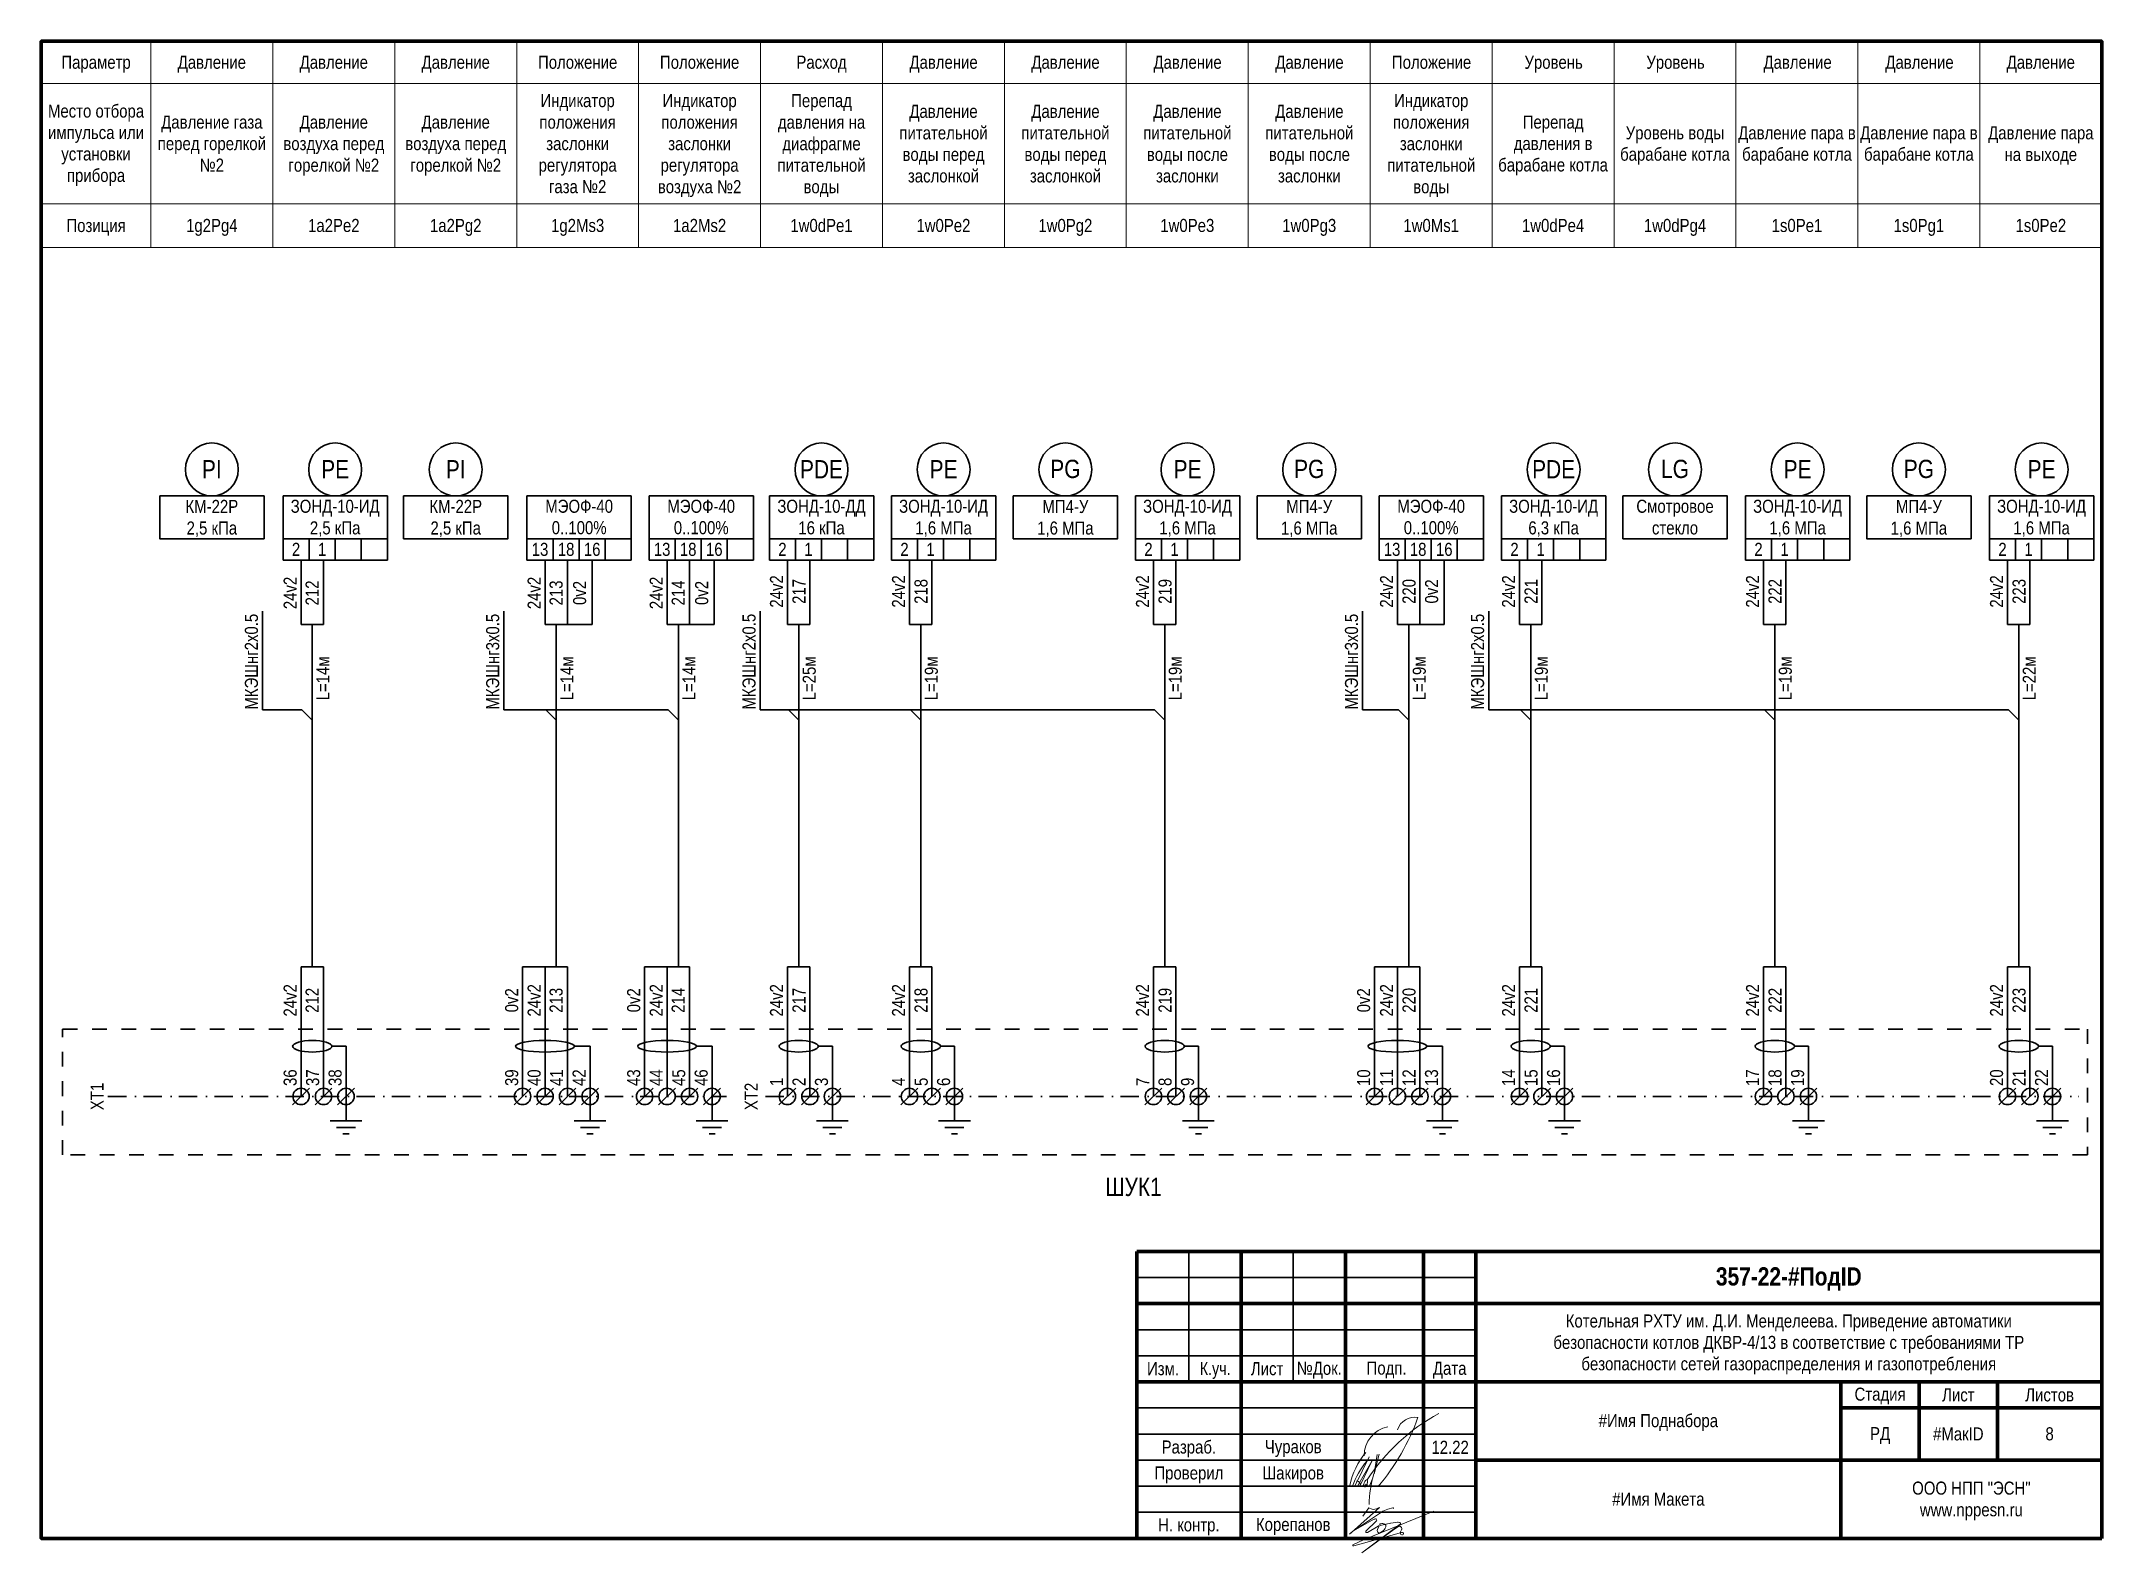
# Model space of a CAD drawing. Header units: millimetres. Extents: x -6000 to 26000, y -6000 to 26000.
# Drawn here: x 20 to 415, y -1892.8 to -1603 of the extents above; entities that cross this region are included whole.
import ezdxf

# ---------------------------------------------------------------- set-up
doc = ezdxf.new("R2010")
doc.units = ezdxf.units.MM
doc.header["$MEASUREMENT"] = 0
doc.linetypes.add('Штриховая', pattern=[5.644444, 2.822222, -2.822222])
doc.linetypes.add('Штрихпунктирная', pattern=[6.702778, 3.527778, -1.763889, 0, -1.411111])
for name, color, linetype, lineweight in [('0_Ном._пера__1', 7, 'Continuous', 15), ('0_Ном._пера__21', 7, 'Continuous', 30), ('0_Ном._пера__246', 7, 'Continuous', 100), ('2D - Общий_Ном._пера__1', 7, 'Continuous', 15), ('2D - Общий_Ном._пера__21', 7, 'Continuous', 30), ('Аннотация - Текст_Ном._пера__1', 7, 'Continuous', 15), ('Аннотация - Текст_Ном._пера__21', 7, 'Continuous', 30)]:
    doc.layers.add(name, color=color, linetype=linetype, lineweight=lineweight)
doc.layers.add('0_Ном._пера__9', color=7, linetype='Continuous', lineweight=15, true_color=0x3dad99)
doc.styles.add('СГЕНЕРИР_СТИЛЬ_1', font='')
doc.styles.add('СГЕНЕРИР_СТИЛЬ_4', font='')
doc.styles.get('СГЕНЕРИР_СТИЛЬ_1').set_extended_font_data('Arial Narrow')
doc.styles.get('СГЕНЕРИР_СТИЛЬ_4').set_extended_font_data('Arial Narrow', bold=True)

msp = doc.modelspace()

# ---------------------------------------------------------------- texts
at = {"layer": '0_Ном._пера__1', "color": 7, "linetype": 'Continuous', "lineweight": 15, "attachment_point": 5}
for s, insert, char_height, style in [('\\A1;{\\pqc;\\fArial Narrow|b1|i0|c204|p34;357-22\\fArial Narrow|b1|i0|c204|p34;-\\fArial Narrow|b1|i0|c204|p34;#ПодID}', (355, -1840.29), 3.5, 'СГЕНЕРИР_СТИЛЬ_4'), ('\\A1;{\\pqc;\\fArial Narrow|b0|i0|c204|p34;Изм.}', (235.04, -1857.49), 2.5, 'СГЕНЕРИР_СТИЛЬ_1'), ('\\A1;{\\W0.950000x;\\pqc;\\fArial Narrow|b0|i0|c204|p34;К.уч.}', (245.04, -1857.83), 2.5, 'СГЕНЕРИР_СТИЛЬ_1'), ('\\A1;{\\pqc;\\fArial Narrow|b0|i0|c204|p34;Лист}', (255, -1857.49), 2.5, 'СГЕНЕРИР_СТИЛЬ_1'), ('\\A1;{\\pqc;\\fArial Narrow|b0|i0|c204|p34;№Док.}', (265, -1857.76), 2.5, 'СГЕНЕРИР_СТИЛЬ_1'), ('\\A1;{\\pqc;\\fArial Narrow|b0|i0|c204|p34; Подп.}', (277.5, -1857.72), 2.5, 'СГЕНЕРИР_СТИЛЬ_1'), ('\\A1;{\\pqc;\\fArial Narrow|b0|i0|c204|p34;Дата}', (290, -1857.76), 2.5, 'СГЕНЕРИР_СТИЛЬ_1'), ('\\A1;{\\pqc;\\fArial Narrow|b0|i0|c204|p34;Стадия}', (372.5, -1862.72), 2.5, 'СГЕНЕРИР_СТИЛЬ_1'), ('\\A1;{\\pqc;\\fArial Narrow|b0|i0|c204|p34;Лист}', (387.5, -1862.51), 2.5, 'СГЕНЕРИР_СТИЛЬ_1'), ('\\A1;{\\pqc;\\fArial Narrow|b0|i0|c204|p34;Листов}', (405, -1862.51), 2.5, 'СГЕНЕРИР_СТИЛЬ_1'), ('\\A1;{\\pqc;\\fArial Narrow|b0|i0|c204|p34;#Имя Поднабора}', (330, -1867.81), 2.5, 'СГЕНЕРИР_СТИЛЬ_1'), ('\\A1;{\\pqc;\\fArial Narrow|b0|i0|c204|p34;РД}', (372.5, -1870.28), 2.5, 'СГЕНЕРИР_СТИЛЬ_1'), ('\\A1;{\\pqc;\\fArial Narrow|b0|i0|c204|p34;#МакID}', (387.5, -1869.99), 2.5, 'СГЕНЕРИР_СТИЛЬ_1'), ('\\A1;{\\pqc;\\fArial Narrow|b0|i0|c204|p34;#Имя Макета}', (330, -1882.49), 2.5, 'СГЕНЕРИР_СТИЛЬ_1')]:
    msp.add_mtext(s, dxfattribs=dict(at, insert=insert, char_height=char_height, style=style))
at = {"layer": '0_Ном._пера__1', "color": 7, "linetype": 'Continuous', "lineweight": 15, "insert": (355, -1852.81), "char_height": 2.5, "width": 102.1134, "attachment_point": 5, "line_spacing_factor": 0.984993, "style": 'СГЕНЕРИР_СТИЛЬ_1'}
msp.add_mtext('\\A1;{\\pqc;\\fArial Narrow|b0|i0|c204|p34;Котельная РХТУ им. Д.И. Менделеева. Приведение автоматики безопасности котлов ДКВР-4/13 в соответствие с требованиями ТР безопасности сетей газораспределения и газопотребления}', dxfattribs=at)
at = {"layer": '0_Ном._пера__1', "color": 7, "linetype": 'Continuous', "lineweight": 15, "insert": (390, -1882.82), "char_height": 2.5, "attachment_point": 5, "line_spacing_factor": 0.996855, "style": 'СГЕНЕРИР_СТИЛЬ_1'}
msp.add_mtext('\\A1;{\\pqc;\\fArial Narrow|b0|i0|c204|p34;ООО НПП "ЭСН"\\P\\pqc;\\fArial Narrow|b0|i0|c204|p34;www.nppesn.ru}', dxfattribs=at)
at = {"layer": 'Аннотация - Текст_Ном._пера__1', "color": 7, "linetype": 'Continuous', "lineweight": 15, "attachment_point": 2, "style": 'СГЕНЕРИР_СТИЛЬ_1'}
for s, insert, char_height in [('\\A1;{\\pqc;\\fArial Narrow|b0|i0|c204|p34;Параметр}', (30.51, -1605.78), 2.5), ('\\A1;{\\pqc;\\fArial Narrow|b0|i0|c204|p34;Давление}', (52.71, -1605.78), 2.5), ('\\A1;{\\pqc;\\fArial Narrow|b0|i0|c204|p34;Давление}', (76.09, -1605.78), 2.5), ('\\A1;{\\pqc;\\fArial Narrow|b0|i0|c204|p34;Давление}', (99.46, -1605.78), 2.5), ('\\A1;{\\pqc;\\fArial Narrow|b0|i0|c204|p34;Положение}', (122.83, -1605.78), 2.5), ('\\A1;{\\pqc;\\fArial Narrow|b0|i0|c204|p34;Положение}', (146.21, -1605.78), 2.5), ('\\A1;{\\pqc;\\fArial Narrow|b0|i0|c204|p34;Расход}', (169.58, -1605.78), 2.5), ('\\A1;{\\pqc;\\fArial Narrow|b0|i0|c204|p34;Давление}', (192.98, -1605.78), 2.5), ('\\A1;{\\pqc;\\fArial Narrow|b0|i0|c204|p34;Давление}', (216.35, -1605.78), 2.5), ('\\A1;{\\pqc;\\fArial Narrow|b0|i0|c204|p34;Давление}', (239.75, -1605.78), 2.5), ('\\A1;{\\pqc;\\fArial Narrow|b0|i0|c204|p34;Давление}', (263.12, -1605.78), 2.5), ('\\A1;{\\pqc;\\fArial Narrow|b0|i0|c204|p34;Положение}', (286.52, -1605.78), 2.5), ('\\A1;{\\pqc;\\fArial Narrow|b0|i0|c204|p34;Уровень}', (309.92, -1605.78), 2.5), ('\\A1;{\\pqc;\\fArial Narrow|b0|i0|c204|p34;Уровень}', (333.29, -1605.78), 2.5), ('\\A1;{\\pqc;\\fArial Narrow|b0|i0|c204|p34;Давление}', (356.69, -1605.78), 2.5), ('\\A1;{\\pqc;\\fArial Narrow|b0|i0|c204|p34;Давление}', (380.06, -1605.78), 2.5), ('\\A1;{\\pqc;\\fArial Narrow|b0|i0|c204|p34;Давление}', (403.31, -1605.78), 2.5), ('\\A1;{\\pqc;\\fArial Narrow|b0|i0|c204|p34;Позиция}', (30.51, -1637.08), 2.5), ('\\A1;{\\pqc;\\fArial Narrow|b0|i0|c204|p34;1g2P\\fArial Narrow|b0|i0|c204|p34;g\\fArial Narrow|b0|i0|c204|p34;4}', (52.71, -1637.07), 2.5), ('\\A1;{\\pqc;\\fArial Narrow|b0|i0|c204|p34;1a\\fArial Narrow|b0|i0|c204|p34;2P\\fArial Narrow|b0|i0|c204|p34;e2}', (76.09, -1637.07), 2.5), ('\\A1;{\\pqc;\\fArial Narrow|b0|i0|c204|p34;1a2P\\fArial Narrow|b0|i0|c204|p34;g\\fArial Narrow|b0|i0|c204|p34;2}', (99.46, -1637.07), 2.5), ('\\A1;{\\pqc;\\fArial Narrow|b0|i0|c204|p34;1g\\fArial Narrow|b0|i0|c204|p34;2\\fArial Narrow|b0|i0|c204|p34;Ms3}', (122.83, -1637.07), 2.5), ('\\A1;{\\pqc;\\fArial Narrow|b0|i0|c204|p34;1a\\fArial Narrow|b0|i0|c204|p34;2\\fArial Narrow|b0|i0|c204|p34;Ms2}', (146.21, -1637.07), 2.5), ('\\A1;{\\pqc;\\fArial Narrow|b0|i0|c204|p34;1w0dPe1}', (169.58, -1637.07), 2.5), ('\\A1;{\\pqc;\\fArial Narrow|b0|i0|c204|p34;1w0Pe2}', (192.95, -1637.07), 2.5), ('\\A1;{\\pqc;\\fArial Narrow|b0|i0|c204|p34;1w0P\\fArial Narrow|b0|i0|c204|p34;g\\fArial Narrow|b0|i0|c204|p34;2}', (216.33, -1637.07), 2.5), ('\\A1;{\\pqc;\\fArial Narrow|b0|i0|c204|p34;1w0Pe\\fArial Narrow|b0|i0|c204|p34;3}', (239.7, -1637.07), 2.5), ('\\A1;{\\pqc;\\fArial Narrow|b0|i0|c204|p34;1w0P\\fArial Narrow|b0|i0|c204|p34;g\\fArial Narrow|b0|i0|c204|p34;3}', (263.07, -1637.07), 2.5), ('\\A1;{\\pqc;\\fArial Narrow|b0|i0|c204|p34;1w0Ms1}', (286.45, -1637.07), 2.5), ('\\A1;{\\pqc;\\fArial Narrow|b0|i0|c204|p34;1w0dPe4}', (309.82, -1637.07), 2.5), ('\\A1;{\\pqc;\\fArial Narrow|b0|i0|c204|p34;1w0dP\\fArial Narrow|b0|i0|c204|p34;g\\fArial Narrow|b0|i0|c204|p34;4}', (333.19, -1637.07), 2.5), ('\\A1;{\\pqc;\\fArial Narrow|b0|i0|c204|p34;1s0Pe1}', (356.57, -1637.07), 2.5), ('\\A1;{\\pqc;\\fArial Narrow|b0|i0|c204|p34;1s0P\\fArial Narrow|b0|i0|c204|p34;g\\fArial Narrow|b0|i0|c204|p34;1}', (379.94, -1637.07), 2.5), ('\\A1;{\\pqc;\\fArial Narrow|b0|i0|c204|p34;1\\fArial Narrow|b0|i0|c204|p34;s0Pe2}', (403.31, -1637.07), 2.5), ('\\A1;{\\pqc;\\fArial Narrow|b0|i0|c204|p34;P\\fArial Narrow|b0|i0|c204|p34;I}', (52.71, -1683.3), 3.5), ('\\A1;{\\pqc;\\fArial Narrow|b0|i0|c204|p34;P\\fArial Narrow|b0|i0|c204|p34;E}', (76.35, -1683.3), 3.5), ('\\A1;{\\pqc;\\fArial Narrow|b0|i0|c204|p34;P\\fArial Narrow|b0|i0|c204|p34;I}', (99.46, -1683.3), 3.5), ('\\A1;{\\pqc;\\fArial Narrow|b0|i0|c204|p34;P\\fArial Narrow|b0|i0|c204|p34;D\\fArial Narrow|b0|i0|c204|p34;E}', (169.58, -1683.3), 3.5), ('\\A1;{\\pqc;\\fArial Narrow|b0|i0|c204|p34;P\\fArial Narrow|b0|i0|c204|p34;E}', (192.98, -1683.3), 3.5), ('\\A1;{\\pqc;\\fArial Narrow|b0|i0|c204|p34;P\\fArial Narrow|b0|i0|c204|p34;G}', (216.33, -1683.24), 3.5), ('\\A1;{\\pqc;\\fArial Narrow|b0|i0|c204|p34;P\\fArial Narrow|b0|i0|c204|p34;E}', (239.75, -1683.3), 3.5), ('\\A1;{\\pqc;\\fArial Narrow|b0|i0|c204|p34;P\\fArial Narrow|b0|i0|c204|p34;G}', (263.07, -1683.24), 3.5), ('\\A1;{\\pqc;\\fArial Narrow|b0|i0|c204|p34;P\\fArial Narrow|b0|i0|c204|p34;D\\fArial Narrow|b0|i0|c204|p34;E}', (309.92, -1683.3), 3.5), ('\\A1;{\\pqc;\\fArial Narrow|b0|i0|c204|p34;L\\fArial Narrow|b0|i0|c204|p34;G}', (333.19, -1683.24), 3.5), ('\\A1;{\\pqc;\\fArial Narrow|b0|i0|c204|p34;P\\fArial Narrow|b0|i0|c204|p34;E}', (356.69, -1683.3), 3.5), ('\\A1;{\\pqc;\\fArial Narrow|b0|i0|c204|p34;P\\fArial Narrow|b0|i0|c204|p34;G}', (379.94, -1683.24), 3.5), ('\\A1;{\\pqc;\\fArial Narrow|b0|i0|c204|p34;P\\fArial Narrow|b0|i0|c204|p34;E}', (403.46, -1683.3), 3.5), ('\\A1;{\\pqc;\\fArial Narrow|b0|i0|c204|p34;2}', (68.85, -1699.16), 2.5), ('\\A1;{\\pqc;\\fArial Narrow|b0|i0|c204|p34;1}', (73.85, -1699.16), 2.5), ('\\A1;{\\pqc;\\fArial Narrow|b0|i0|c204|p34;1\\fArial Narrow|b0|i0|c204|p34;3}', (115.62, -1699.16), 2.5), ('\\A1;{\\pqc;\\fArial Narrow|b0|i0|c204|p34;18}', (120.62, -1699.16), 2.5), ('\\A1;{\\pqc;\\fArial Narrow|b0|i0|c204|p34;16}', (125.62, -1699.16), 2.5), ('\\A1;{\\pqc;\\fArial Narrow|b0|i0|c204|p34;1\\fArial Narrow|b0|i0|c204|p34;3}', (139.02, -1699.16), 2.5), ('\\A1;{\\pqc;\\fArial Narrow|b0|i0|c204|p34;18}', (144.02, -1699.16), 2.5), ('\\A1;{\\pqc;\\fArial Narrow|b0|i0|c204|p34;16}', (149.02, -1699.16), 2.5), ('\\A1;{\\pqc;\\fArial Narrow|b0|i0|c204|p34;2}', (162.08, -1699.16), 2.5), ('\\A1;{\\pqc;\\fArial Narrow|b0|i0|c204|p34;1}', (167.08, -1699.16), 2.5), ('\\A1;{\\pqc;\\fArial Narrow|b0|i0|c204|p34;2}', (185.48, -1699.16), 2.5), ('\\A1;{\\pqc;\\fArial Narrow|b0|i0|c204|p34;1}', (190.48, -1699.16), 2.5), ('\\A1;{\\pqc;\\fArial Narrow|b0|i0|c204|p34;2}', (232.25, -1699.16), 2.5), ('\\A1;{\\pqc;\\fArial Narrow|b0|i0|c204|p34;1}', (237.25, -1699.16), 2.5), ('\\A1;{\\pqc;\\fArial Narrow|b0|i0|c204|p34;1\\fArial Narrow|b0|i0|c204|p34;3}', (278.95, -1699.16), 2.5), ('\\A1;{\\pqc;\\fArial Narrow|b0|i0|c204|p34;18}', (283.95, -1699.16), 2.5), ('\\A1;{\\pqc;\\fArial Narrow|b0|i0|c204|p34;16}', (288.95, -1699.16), 2.5), ('\\A1;{\\pqc;\\fArial Narrow|b0|i0|c204|p34;2}', (302.42, -1699.16), 2.5), ('\\A1;{\\pqc;\\fArial Narrow|b0|i0|c204|p34;1}', (307.42, -1699.16), 2.5), ('\\A1;{\\pqc;\\fArial Narrow|b0|i0|c204|p34;2}', (349.19, -1699.16), 2.5), ('\\A1;{\\pqc;\\fArial Narrow|b0|i0|c204|p34;1}', (354.19, -1699.16), 2.5), ('\\A1;{\\pqc;\\fArial Narrow|b0|i0|c204|p34;2}', (395.96, -1699.16), 2.5), ('\\A1;{\\pqc;\\fArial Narrow|b0|i0|c204|p34;1}', (400.96, -1699.16), 2.5), ('\\A1;{\\pqc;\\fArial Narrow|b0|i0|c204|p34;ШУК1}', (229.39, -1820.87), 3.5), ('\\A1;{\\pqc;\\fArial Narrow|b0|i0|c204|p34;Разраб.}', (240, -1871.24), 2.5), ('\\A1;{\\pqc;\\fArial Narrow|b0|i0|c204|p34;Чураков}', (260, -1871.17), 2.5), ('\\A1;{\\pqc;\\fArial Narrow|b0|i0|c204|p34;12.22}', (290.08, -1871.3), 2.5), ('\\A1;{\\pqc;\\fArial Narrow|b0|i0|c204|p34;8}', (405, -1868.71), 2.5), ('\\A1;{\\pqc;\\fArial Narrow|b0|i0|c204|p34;Проверил}', (240, -1876.21), 2.5), ('\\A1;{\\pqc;\\fArial Narrow|b0|i0|c204|p34;Шакиров}', (260, -1876.21), 2.5), ('\\A1;{\\pqc;\\fArial Narrow|b0|i0|c204|p34;Н. контр.}', (240, -1886.16), 2.5), ('\\A1;{\\pqc;\\fArial Narrow|b0|i0|c204|p34;Корепанов}', (260, -1886.08), 2.5)]:
    msp.add_mtext(s, dxfattribs=dict(at, insert=insert, char_height=char_height))
at = {"layer": 'Аннотация - Текст_Ном._пера__1', "color": 7, "linetype": 'Continuous', "lineweight": 15, "char_height": 2.5, "attachment_point": 2, "style": 'СГЕНЕРИР_СТИЛЬ_1'}
for s, insert, width, line_spacing_factor in [('\\A1;{\\pqc;\\fArial Narrow|b0|i0|c204|p34;Место отбора импульса или установки прибора}', (30.51, -1615.14), 21.0254, 0.986465), ('\\A1;{\\pqc;\\fArial Narrow|b0|i0|c204|p34;Индикатор положения заслонки регулятора\\P\\pqc;\\fArial Narrow|b0|i0|c204|p34;газа №\\fArial Narrow|b0|i0|c204|p34;2}', (122.83, -1613.14), 23.3734, 0.989236), ('\\A1;{\\pqc;\\fArial Narrow|b0|i0|c204|p34;Индикатор положения заслонки регулятора воздуха №\\fArial Narrow|b0|i0|c204|p34;2}', (146.21, -1613.14), 23.3734, 0.989719), ('\\A1;{\\pqc;\\fArial Narrow|b0|i0|c204|p34;Перепад давления на диафрагме \\fArial Narrow|b0|i0|c204|p34;питательной воды}', (169.58, -1613.14), 23.3734, 0.990188), ('\\A1;{\\pqc;\\fArial Narrow|b0|i0|c204|p34;Давление питательной воды перед \\fArial Narrow|b0|i0|c204|p34;заслонкой}', (192.96, -1615.19), 23.3734, 0.990364), ('\\A1;{\\pqc;\\fArial Narrow|b0|i0|c204|p34;Давление питательной воды перед \\fArial Narrow|b0|i0|c204|p34;заслонкой}', (216.34, -1615.19), 23.3734, 0.990364), ('\\A1;{\\pqc;\\fArial Narrow|b0|i0|c204|p34;Давление питательной воды после \\fArial Narrow|b0|i0|c204|p34;заслонки}', (239.72, -1615.19), 23.3734, 0.990364), ('\\A1;{\\pqc;\\fArial Narrow|b0|i0|c204|p34;Давление питательной воды после \\fArial Narrow|b0|i0|c204|p34;заслонки}', (263.1, -1615.19), 23.3734, 0.990364), ('\\A1;{\\pqc;\\fArial Narrow|b0|i0|c204|p34;Индикатор положения заслонки питательной воды}', (286.46, -1613.14), 23.3734, 0.990188), ('\\A1;{\\pqc;\\fArial Narrow|b0|i0|c204|p34;Давление газа перед горелкой №\\fArial Narrow|b0|i0|c204|p34;2}', (52.71, -1617.25), 23.3734, 0.990261), ('\\A1;{\\pqc;\\fArial Narrow|b0|i0|c204|p34;Давление воздуха перед горелкой №\\fArial Narrow|b0|i0|c204|p34;2}', (76.09, -1617.25), 23.3734, 0.991143), ('\\A1;{\\pqc;\\fArial Narrow|b0|i0|c204|p34;Давление воздуха перед горелкой №\\fArial Narrow|b0|i0|c204|p34;2}', (99.46, -1617.25), 23.3734, 0.991143), ('\\A1;{\\pqc;\\fArial Narrow|b0|i0|c204|p34;Перепад давления в барабане котла}', (309.82, -1617.25), 23.3734, 0.985503), ('\\A1;{\\pqc;\\fArial Narrow|b0|i0|c204|p34;Уровень воды \\fArial Narrow|b0|i0|c204|p34;барабане котла}', (333.19, -1619.31), 23.3734, 0.982786), ('\\A1;{\\pqc;\\fArial Narrow|b0|i0|c204|p34;Давление пара в барабане котла}', (356.57, -1619.31), 23.3734, 0.982786), ('\\A1;{\\pqc;\\fArial Narrow|b0|i0|c204|p34;Давление пара в барабане котла}', (379.94, -1619.31), 23.3734, 0.982786), ('\\A1;{\\pqc;\\fArial Narrow|b0|i0|c204|p34;Давление пара на выходе}', (403.31, -1619.31), 23.3734, 0.996093), ('\\A1;{\\pqc;\\fArial Narrow|b0|i0|c204|p34;ЗОНД-10-\\fArial Narrow|b0|i0|c204|p34;ДД\\fArial Narrow|b0|i0|c204|p34; \\fArial Narrow|b0|i0|c204|p34;16 \\fArial Narrow|b0|i0|c204|p34;кПа}', (169.58, -1690.9), 20, 0.992627), ('\\A1;{\\pqc;\\fArial Narrow|b0|i0|c204|p34;ЗОНД-10-ИД\\fArial Narrow|b0|i0|c204|p34; 6,3 \\fArial Narrow|b0|i0|c204|p34;кПа}', (309.92, -1690.9), 20, 0.99361), ('\\A1;{\\pqc;\\fArial Narrow|b0|i0|c204|p34;Смотровое стекло}', (333.19, -1690.9), 20, 0.995028)]:
    msp.add_mtext(s, dxfattribs=dict(at, insert=insert, width=width, line_spacing_factor=line_spacing_factor))
for s, insert, line_spacing_factor in [('\\A1;{\\pqc;\\fArial Narrow|b0|i0|c204|p34;КМ-22Р\\P\\pqc;\\fArial Narrow|b0|i0|c204|p34;2,5 кПа}', (52.71, -1690.93), 0.993371), ('\\A1;{\\pqc;\\fArial Narrow|b0|i0|c204|p34;ЗОНД-10-ИД\\P\\pqc;\\fArial Narrow|b0|i0|c204|p34;2,5 кПа}', (76.35, -1690.9), 0.99361), ('\\A1;{\\pqc;\\fArial Narrow|b0|i0|c204|p34;КМ-22Р\\P\\pqc;\\fArial Narrow|b0|i0|c204|p34;2,5 кПа}', (99.46, -1690.93), 0.993371), ('\\A1;{\\pqc;\\fArial Narrow|b0|i0|c204|p34;МЭО\\fArial Narrow|b0|i0|c204|p34;Ф\\fArial Narrow|b0|i0|c204|p34;-40\\P\\pqc;\\fArial Narrow|b0|i0|c204|p34;0..100%}', (123.12, -1690.9), 0.985168), ('\\A1;{\\pqc;\\fArial Narrow|b0|i0|c204|p34;МЭО\\fArial Narrow|b0|i0|c204|p34;Ф\\fArial Narrow|b0|i0|c204|p34;-40\\P\\pqc;\\fArial Narrow|b0|i0|c204|p34;0..100%}', (146.52, -1690.9), 0.985168), ('\\A1;{\\pqc;\\fArial Narrow|b0|i0|c204|p34;ЗОНД-10-И\\fArial Narrow|b0|i0|c204|p34;Д\\P\\pqc;\\fArial Narrow|b0|i0|c204|p34;1,6 МПа}', (192.98, -1690.9), 0.99361), ('\\A1;{\\pqc;\\fArial Narrow|b0|i0|c204|p34;МП4-У\\P\\pqc;\\fArial Narrow|b0|i0|c204|p34;1,6 МПа}', (216.33, -1690.94), 0.993233), ('\\A1;{\\pqc;\\fArial Narrow|b0|i0|c204|p34;ЗОНД-10-ИД\\P\\pqc;\\fArial Narrow|b0|i0|c204|p34;1,6 МПа}', (239.75, -1690.9), 0.99361), ('\\A1;{\\pqc;\\fArial Narrow|b0|i0|c204|p34;МП4-У\\P\\pqc;\\fArial Narrow|b0|i0|c204|p34;1,6 МПа}', (263.07, -1690.94), 0.993233), ('\\A1;{\\pqc;\\fArial Narrow|b0|i0|c204|p34;МЭО\\fArial Narrow|b0|i0|c204|p34;Ф\\fArial Narrow|b0|i0|c204|p34;-40\\P\\pqc;\\fArial Narrow|b0|i0|c204|p34;0..100%}', (286.45, -1690.9), 0.985168), ('\\A1;{\\pqc;\\fArial Narrow|b0|i0|c204|p34;ЗОНД-10-ИД\\P\\pqc;\\fArial Narrow|b0|i0|c204|p34;1,6 МПа}', (356.69, -1690.9), 0.99361), ('\\A1;{\\pqc;\\fArial Narrow|b0|i0|c204|p34;МП4-У\\P\\pqc;\\fArial Narrow|b0|i0|c204|p34;1,6 МПа}', (379.94, -1690.94), 0.993233), ('\\A1;{\\pqc;\\fArial Narrow|b0|i0|c204|p34;ЗОНД-10-ИД\\P\\pqc;\\fArial Narrow|b0|i0|c204|p34;1,6 МПа}', (403.46, -1690.9), 0.99361)]:
    msp.add_mtext(s, dxfattribs=dict(at, insert=insert, line_spacing_factor=line_spacing_factor))
at = {"layer": 'Аннотация - Текст_Ном._пера__1', "color": 7, "linetype": 'Continuous', "lineweight": 15, "char_height": 2.5, "attachment_point": 2, "rotation": 90, "style": 'СГЕНЕРИР_СТИЛЬ_1'}
for s, insert in [('\\A1;{\\pqc;\\fArial Narrow|b0|i0|c204|p34;24\\fArial Narrow|b0|i0|c204|p34;v2}', (66.47, -1708.77)), ('\\A1;{\\pqc;\\fArial Narrow|b0|i0|c204|p34;24\\fArial Narrow|b0|i0|c204|p34;v2}', (113.24, -1708.77)), ('\\A1;{\\pqc;\\fArial Narrow|b0|i0|c204|p34;24\\fArial Narrow|b0|i0|c204|p34;v2}', (136.64, -1708.77)), ('\\A1;{\\pqc;\\fArial Narrow|b0|i0|c204|p34;24\\fArial Narrow|b0|i0|c204|p34;v2}', (159.7, -1708.48)), ('\\A1;{\\pqc;\\fArial Narrow|b0|i0|c204|p34;21\\fArial Narrow|b0|i0|c204|p34;7}', (164.01, -1708.48)), ('\\A1;{\\pqc;\\fArial Narrow|b0|i0|c204|p34;24\\fArial Narrow|b0|i0|c204|p34;v2}', (183.09, -1708.48)), ('\\A1;{\\pqc;\\fArial Narrow|b0|i0|c204|p34;2\\fArial Narrow|b0|i0|c204|p34;18}', (187.4, -1708.48)), ('\\A1;{\\pqc;\\fArial Narrow|b0|i0|c204|p34;24\\fArial Narrow|b0|i0|c204|p34;v2}', (229.86, -1708.48)), ('\\A1;{\\pqc;\\fArial Narrow|b0|i0|c204|p34;2\\fArial Narrow|b0|i0|c204|p34;19}', (234.18, -1708.48)), ('\\A1;{\\pqc;\\fArial Narrow|b0|i0|c204|p34;24\\fArial Narrow|b0|i0|c204|p34;v2}', (276.64, -1708.48)), ('\\A1;{\\pqc;\\fArial Narrow|b0|i0|c204|p34;2\\fArial Narrow|b0|i0|c204|p34;20}', (280.95, -1708.48)), ('\\A1;{\\pqc;\\fArial Narrow|b0|i0|c204|p34;0\\fArial Narrow|b0|i0|c204|p34;v2}', (285.28, -1708.48)), ('\\A1;{\\pqc;\\fArial Narrow|b0|i0|c204|p34;24\\fArial Narrow|b0|i0|c204|p34;v2}', (300.03, -1708.48)), ('\\A1;{\\pqc;\\fArial Narrow|b0|i0|c204|p34;2\\fArial Narrow|b0|i0|c204|p34;21}', (304.34, -1708.48)), ('\\A1;{\\pqc;\\fArial Narrow|b0|i0|c204|p34;24\\fArial Narrow|b0|i0|c204|p34;v2}', (346.8, -1708.48)), ('\\A1;{\\pqc;\\fArial Narrow|b0|i0|c204|p34;2\\fArial Narrow|b0|i0|c204|p34;22}', (351.11, -1708.48)), ('\\A1;{\\pqc;\\fArial Narrow|b0|i0|c204|p34;24\\fArial Narrow|b0|i0|c204|p34;v2}', (393.57, -1708.48)), ('\\A1;{\\pqc;\\fArial Narrow|b0|i0|c204|p34;2\\fArial Narrow|b0|i0|c204|p34;23}', (397.89, -1708.48)), ('\\A1;{\\pqc;\\fArial Narrow|b0|i0|c204|p34;2\\fArial Narrow|b0|i0|c204|p34;12}', (70.68, -1708.77)), ('\\A1;{\\pqc;\\fArial Narrow|b0|i0|c204|p34;21\\fArial Narrow|b0|i0|c204|p34;3}', (117.45, -1708.77)), ('\\A1;{\\pqc;\\fArial Narrow|b0|i0|c204|p34;0\\fArial Narrow|b0|i0|c204|p34;v2}', (121.96, -1708.77)), ('\\A1;{\\pqc;\\fArial Narrow|b0|i0|c204|p34;21\\fArial Narrow|b0|i0|c204|p34;4}', (140.85, -1708.77)), ('\\A1;{\\pqc;\\fArial Narrow|b0|i0|c204|p34;0\\fArial Narrow|b0|i0|c204|p34;v2}', (145.36, -1708.77)), ('\\A1;{\\pqc;\\fArial Narrow|b0|i0|c204|p34;МКЭШнг\\fArial Narrow|b0|i0|c204|p34;2\\fArial Narrow|b0|i0|c204|p34;х0.5}', (59.04, -1721.95)), ('\\A1;{\\pqc;\\fArial Narrow|b0|i0|c204|p34;МКЭШнг\\fArial Narrow|b0|i0|c204|p34;3\\fArial Narrow|b0|i0|c204|p34;х0.5}', (105.29, -1721.95)), ('\\A1;{\\pqc;\\fArial Narrow|b0|i0|c204|p34;МКЭШнг\\fArial Narrow|b0|i0|c204|p34;2\\fArial Narrow|b0|i0|c204|p34;х0.5}', (154.43, -1721.95)), ('\\A1;{\\pqc;\\fArial Narrow|b0|i0|c204|p34;МКЭШнг3х0.5}', (269.92, -1721.95)), ('\\A1;{\\pqc;\\fArial Narrow|b0|i0|c204|p34;МКЭШнг\\fArial Narrow|b0|i0|c204|p34;2\\fArial Narrow|b0|i0|c204|p34;х0.5}', (294.09, -1721.95)), ('\\A1;{\\pqc;\\fArial Narrow|b0|i0|c204|p34;L=1\\fArial Narrow|b0|i0|c204|p34;4\\fArial Narrow|b0|i0|c204|p34;м}', (72.74, -1725.15)), ('\\A1;{\\pqc;\\fArial Narrow|b0|i0|c204|p34;L=1\\fArial Narrow|b0|i0|c204|p34;4\\fArial Narrow|b0|i0|c204|p34;м}', (119.51, -1725.15)), ('\\A1;{\\pqc;\\fArial Narrow|b0|i0|c204|p34;L=1\\fArial Narrow|b0|i0|c204|p34;4\\fArial Narrow|b0|i0|c204|p34;м}', (142.91, -1725.15)), ('\\A1;{\\pqc;\\fArial Narrow|b0|i0|c204|p34;L=\\fArial Narrow|b0|i0|c204|p34;25\\fArial Narrow|b0|i0|c204|p34;м}', (165.97, -1725.15)), ('\\A1;{\\pqc;\\fArial Narrow|b0|i0|c204|p34;L=1\\fArial Narrow|b0|i0|c204|p34;9\\fArial Narrow|b0|i0|c204|p34;м}', (189.37, -1725.15)), ('\\A1;{\\pqc;\\fArial Narrow|b0|i0|c204|p34;L=1\\fArial Narrow|b0|i0|c204|p34;9\\fArial Narrow|b0|i0|c204|p34;м}', (236.14, -1725.15)), ('\\A1;{\\pqc;\\fArial Narrow|b0|i0|c204|p34;L=1\\fArial Narrow|b0|i0|c204|p34;9\\fArial Narrow|b0|i0|c204|p34;м}', (282.91, -1725.15)), ('\\A1;{\\pqc;\\fArial Narrow|b0|i0|c204|p34;L=1\\fArial Narrow|b0|i0|c204|p34;9\\fArial Narrow|b0|i0|c204|p34;м}', (306.31, -1725.15)), ('\\A1;{\\pqc;\\fArial Narrow|b0|i0|c204|p34;L=1\\fArial Narrow|b0|i0|c204|p34;9\\fArial Narrow|b0|i0|c204|p34;м}', (353.08, -1725.15)), ('\\A1;{\\pqc;\\fArial Narrow|b0|i0|c204|p34;L=\\fArial Narrow|b0|i0|c204|p34;22\\fArial Narrow|b0|i0|c204|p34;м}', (399.85, -1725.15)), ('\\A1;{\\pqc;\\fArial Narrow|b0|i0|c204|p34;24\\fArial Narrow|b0|i0|c204|p34;v2}', (66.47, -1786.86)), ('\\A1;{\\pqc;\\fArial Narrow|b0|i0|c204|p34;2\\fArial Narrow|b0|i0|c204|p34;12}', (70.68, -1786.86)), ('\\A1;{\\pqc;\\fArial Narrow|b0|i0|c204|p34;0\\fArial Narrow|b0|i0|c204|p34;v2}', (108.93, -1786.85)), ('\\A1;{\\pqc;\\fArial Narrow|b0|i0|c204|p34;24\\fArial Narrow|b0|i0|c204|p34;v2}', (113.24, -1786.86)), ('\\A1;{\\pqc;\\fArial Narrow|b0|i0|c204|p34;21\\fArial Narrow|b0|i0|c204|p34;3}', (117.45, -1786.86)), ('\\A1;{\\pqc;\\fArial Narrow|b0|i0|c204|p34;0\\fArial Narrow|b0|i0|c204|p34;v2}', (132.32, -1786.85)), ('\\A1;{\\pqc;\\fArial Narrow|b0|i0|c204|p34;24\\fArial Narrow|b0|i0|c204|p34;v2}', (136.64, -1786.86)), ('\\A1;{\\pqc;\\fArial Narrow|b0|i0|c204|p34;21\\fArial Narrow|b0|i0|c204|p34;4}', (140.85, -1786.86)), ('\\A1;{\\pqc;\\fArial Narrow|b0|i0|c204|p34;24\\fArial Narrow|b0|i0|c204|p34;v2}', (159.7, -1786.86)), ('\\A1;{\\pqc;\\fArial Narrow|b0|i0|c204|p34;21\\fArial Narrow|b0|i0|c204|p34;7}', (164.01, -1786.86)), ('\\A1;{\\pqc;\\fArial Narrow|b0|i0|c204|p34;24\\fArial Narrow|b0|i0|c204|p34;v2}', (183.09, -1786.86)), ('\\A1;{\\pqc;\\fArial Narrow|b0|i0|c204|p34;2\\fArial Narrow|b0|i0|c204|p34;18}', (187.4, -1786.86)), ('\\A1;{\\pqc;\\fArial Narrow|b0|i0|c204|p34;24\\fArial Narrow|b0|i0|c204|p34;v2}', (229.86, -1786.86)), ('\\A1;{\\pqc;\\fArial Narrow|b0|i0|c204|p34;2\\fArial Narrow|b0|i0|c204|p34;19}', (234.18, -1786.86)), ('\\A1;{\\pqc;\\fArial Narrow|b0|i0|c204|p34;0\\fArial Narrow|b0|i0|c204|p34;v2}', (272.25, -1786.85)), ('\\A1;{\\pqc;\\fArial Narrow|b0|i0|c204|p34;24\\fArial Narrow|b0|i0|c204|p34;v2}', (276.64, -1786.86)), ('\\A1;{\\pqc;\\fArial Narrow|b0|i0|c204|p34;2\\fArial Narrow|b0|i0|c204|p34;20}', (280.95, -1786.86)), ('\\A1;{\\pqc;\\fArial Narrow|b0|i0|c204|p34;24\\fArial Narrow|b0|i0|c204|p34;v2}', (300.03, -1786.86)), ('\\A1;{\\pqc;\\fArial Narrow|b0|i0|c204|p34;2\\fArial Narrow|b0|i0|c204|p34;21}', (304.34, -1786.86)), ('\\A1;{\\pqc;\\fArial Narrow|b0|i0|c204|p34;24\\fArial Narrow|b0|i0|c204|p34;v2}', (346.8, -1786.86)), ('\\A1;{\\pqc;\\fArial Narrow|b0|i0|c204|p34;2\\fArial Narrow|b0|i0|c204|p34;22}', (351.11, -1786.86)), ('\\A1;{\\pqc;\\fArial Narrow|b0|i0|c204|p34;24\\fArial Narrow|b0|i0|c204|p34;v2}', (393.57, -1786.86)), ('\\A1;{\\pqc;\\fArial Narrow|b0|i0|c204|p34;2\\fArial Narrow|b0|i0|c204|p34;23}', (397.89, -1786.86)), ('\\A1;{\\pqc;\\fArial Narrow|b0|i0|c204|p34;3\\fArial Narrow|b0|i0|c204|p34;6}', (66.47, -1801.69)), ('\\A1;{\\pqc;\\fArial Narrow|b0|i0|c204|p34;3\\fArial Narrow|b0|i0|c204|p34;7}', (70.78, -1801.69)), ('\\A1;{\\pqc;\\fArial Narrow|b0|i0|c204|p34;3\\fArial Narrow|b0|i0|c204|p34;8}', (75.09, -1801.69)), ('\\A1;{\\pqc;\\fArial Narrow|b0|i0|c204|p34;3\\fArial Narrow|b0|i0|c204|p34;9}', (108.93, -1801.69)), ('\\A1;{\\pqc;\\fArial Narrow|b0|i0|c204|p34;40}', (113.24, -1801.69)), ('\\A1;{\\pqc;\\fArial Narrow|b0|i0|c204|p34;41}', (117.55, -1801.69)), ('\\A1;{\\pqc;\\fArial Narrow|b0|i0|c204|p34;4\\fArial Narrow|b0|i0|c204|p34;2}', (121.86, -1801.69)), ('\\A1;{\\pqc;\\fArial Narrow|b0|i0|c204|p34;4\\fArial Narrow|b0|i0|c204|p34;3}', (132.32, -1801.69)), ('\\A1;{\\pqc;\\fArial Narrow|b0|i0|c204|p34;4\\fArial Narrow|b0|i0|c204|p34;4}', (136.65, -1801.69)), ('\\A1;{\\pqc;\\fArial Narrow|b0|i0|c204|p34;4\\fArial Narrow|b0|i0|c204|p34;5}', (140.96, -1801.69)), ('\\A1;{\\pqc;\\fArial Narrow|b0|i0|c204|p34;4\\fArial Narrow|b0|i0|c204|p34;6}', (145.26, -1801.69)), ('\\A1;{\\pqc;\\fArial Narrow|b0|i0|c204|p34;10}', (272.25, -1801.69)), ('\\A1;{\\pqc;\\fArial Narrow|b0|i0|c204|p34;1\\fArial Narrow|b0|i0|c204|p34;1}', (276.64, -1801.69)), ('\\A1;{\\pqc;\\fArial Narrow|b0|i0|c204|p34;1\\fArial Narrow|b0|i0|c204|p34;2}', (280.95, -1801.69)), ('\\A1;{\\pqc;\\fArial Narrow|b0|i0|c204|p34;1\\fArial Narrow|b0|i0|c204|p34;3}', (285.26, -1801.69)), ('\\A1;{\\pqc;\\fArial Narrow|b0|i0|c204|p34;1\\fArial Narrow|b0|i0|c204|p34;4}', (300.03, -1801.69)), ('\\A1;{\\pqc;\\fArial Narrow|b0|i0|c204|p34;1\\fArial Narrow|b0|i0|c204|p34;5}', (304.34, -1801.69)), ('\\A1;{\\pqc;\\fArial Narrow|b0|i0|c204|p34;1\\fArial Narrow|b0|i0|c204|p34;6}', (308.65, -1801.69)), ('\\A1;{\\pqc;\\fArial Narrow|b0|i0|c204|p34;1\\fArial Narrow|b0|i0|c204|p34;7}', (346.8, -1801.69)), ('\\A1;{\\pqc;\\fArial Narrow|b0|i0|c204|p34;1\\fArial Narrow|b0|i0|c204|p34;8}', (351.11, -1801.69)), ('\\A1;{\\pqc;\\fArial Narrow|b0|i0|c204|p34;1\\fArial Narrow|b0|i0|c204|p34;9}', (355.43, -1801.69)), ('\\A1;{\\pqc;\\fArial Narrow|b0|i0|c204|p34;20}', (393.57, -1801.69)), ('\\A1;{\\pqc;\\fArial Narrow|b0|i0|c204|p34;2\\fArial Narrow|b0|i0|c204|p34;1}', (397.89, -1801.69)), ('\\A1;{\\pqc;\\fArial Narrow|b0|i0|c204|p34;2\\fArial Narrow|b0|i0|c204|p34;2}', (402.2, -1801.69)), ('\\A1;{\\pqc;\\fArial Narrow|b0|i0|c204|p34;XT\\fArial Narrow|b0|i0|c204|p34;1}', (29.45, -1805.29)), ('\\A1;{\\pqc;\\fArial Narrow|b0|i0|c204|p34;XT\\fArial Narrow|b0|i0|c204|p34;2}', (154.84, -1805.29)), ('\\A1;{\\pqc;\\fArial Narrow|b0|i0|c204|p34;1}', (159.7, -1802.49)), ('\\A1;{\\pqc;\\fArial Narrow|b0|i0|c204|p34;2}', (164.01, -1802.49)), ('\\A1;{\\pqc;\\fArial Narrow|b0|i0|c204|p34;3}', (168.32, -1802.49)), ('\\A1;{\\pqc;\\fArial Narrow|b0|i0|c204|p34;4}', (183.1, -1802.49)), ('\\A1;{\\pqc;\\fArial Narrow|b0|i0|c204|p34;5}', (187.44, -1802.49)), ('\\A1;{\\pqc;\\fArial Narrow|b0|i0|c204|p34;6}', (191.72, -1802.49)), ('\\A1;{\\pqc;\\fArial Narrow|b0|i0|c204|p34;7}', (229.9, -1802.49)), ('\\A1;{\\pqc;\\fArial Narrow|b0|i0|c204|p34;8}', (234.18, -1802.49)), ('\\A1;{\\pqc;\\fArial Narrow|b0|i0|c204|p34;9}', (238.49, -1802.49))]:
    msp.add_mtext(s, dxfattribs=dict(at, insert=insert))

# ---------------------------------------------------------------- linework, layer by layer
at = {"layer": '0_Ном._пера__21', "color": 7, "linetype": 'Continuous', "lineweight": 30}
for p, q in [((415, -1835), (230, -1835)), ((230, -1835), (230, -1890)), ((240, -1835), (240, -1860)), ((250, -1835), (250, -1890)), ((260, -1835), (260, -1860)), ((270, -1835), (270, -1890)), ((285, -1835), (285, -1890)), ((295, -1835), (295, -1890)), ((230, -1840), (295, -1840)), ((415, -1845), (230, -1845)), ((230, -1850), (295, -1850)), ((295, -1855), (230, -1855)), ((415, -1860), (230, -1860)), ((365, -1890), (365, -1860)), ((380, -1860), (380, -1875)), ((395, -1860), (395, -1875)), ((295, -1865), (230, -1865)), ((415, -1865), (365, -1865)), ((295, -1870), (230, -1870)), ((295, -1875), (230, -1875)), ((415, -1875), (295, -1875)), ((295, -1880), (230, -1880)), ((295, -1885), (230, -1885))]:
    msp.add_line(p, q, dxfattribs=at)
at = {"layer": '0_Ном._пера__246', "color": 7, "linetype": 'Continuous', "lineweight": 100}
for p, q in [((415, -1835), (230, -1835)), ((230, -1835), (230, -1890)), ((250, -1835), (250, -1890)), ((270, -1835), (270, -1890)), ((285, -1835), (285, -1890)), ((295, -1835), (295, -1890)), ((415, -1845), (230, -1845)), ((415, -1860), (230, -1860)), ((365, -1890), (365, -1860)), ((380, -1860), (380, -1875)), ((395, -1860), (395, -1875)), ((415, -1865), (365, -1865)), ((415, -1875), (295, -1875))]:
    msp.add_line(p, q, dxfattribs=at)
at = {"layer": '0_Ном._пера__246', "color": 7, "linetype": 'Continuous', "lineweight": 100, "flags": 128}
msp.add_lwpolyline([(415, -1890), (415, -1603), (20, -1603), (20, -1890)], close=True, dxfattribs=at)
at = {"layer": '0_Ном._пера__9', "color": 135, "linetype": 'Continuous', "lineweight": 15, "true_color": 0x3dad99}
for p, q in [((274.54, -1874.34), (271.86, -1879.89)), ((272.35, -1879.99), (275.1, -1875.2)), ((275.1, -1875.2), (272.84, -1879.89)), ((275.49, -1877.64), (276.47, -1873.88)), ((275.49, -1877.64), (276.07, -1873.9)), ((273.33, -1879.99), (273.51, -1879.67)), ((274.27, -1879.06), (274.13, -1880.1)), ((274.53, -1880.15), (275.27, -1878.41))]:
    msp.add_line(p, q, dxfattribs=at)
at = {"layer": '0_Ном._пера__9', "color": 135, "linetype": 'Continuous', "lineweight": 15, "true_color": 0x3dad99, "flags": 128}
for points in [[(273.37, -1885.76), (274.48, -1884.13, -0.414214), (274.51, -1884.12), (274.64, -1884.21, 0.267949), (275.98, -1884.31), (276.48, -1884.07, -0.775573), (276.51, -1884.1), (271.17, -1888.85), (270.81, -1889.19), (270.95, -1889.05, 0.030067), (271.39, -1888.68), (276.91, -1884.99, -0.091908), (278.11, -1884.41), (279.12, -1884.14, -0.933541), (279.19, -1884.26)], [(271.87, -1888.37), (275.11, -1886.53, -0.08719), (275.64, -1886.3), (275.75, -1886.27, -0.702393), (275.98, -1886.61), (273.94, -1888.63, 0.136086), (273.9, -1888.74, 0.443716), (274.02, -1888.88), (274.18, -1888.88, 0.161222), (274.25, -1888.85), (276.29, -1887.66, -0.026522), (276.38, -1887.59, -0.768791), (276.46, -1887.66), (276.23, -1888.1, 0.105043), (276.11, -1888.52, 0.43472), (276.54, -1888.98, 0.16132), (276.66, -1888.94), (277.28, -1888.48, 0.102211), (277.56, -1888.16), (277.58, -1888.12, -0.023478), (277.62, -1888.06, 0.197304), (277.75, -1887.51, 0.161257), (277.69, -1887.39, 0.094433), (277.46, -1887.24), (277.44, -1887.23, 0.083774), (277.2, -1887.18, 0.05387), (276.8, -1887.2, 0.985858), (276.69, -1887.52), (278.65, -1887.08, -0.027151), (278.73, -1887.07), (280.02, -1886.92, -0.046388), (280.15, -1886.92), (280.38, -1886.94, -0.65616), (280.5, -1887.29), (273.14, -1892.77), (279.32, -1888.27), (280.16, -1887.71), (280.27, -1887.7, -0.038414), (280.38, -1887.69), (280.48, -1887.69), (280.5, -1887.69, -0.402341), (280.8, -1888.3, 0.020676), (280.78, -1888.36), (280.55, -1888.73, 0.467701), (280.83, -1889.34, 0.131652), (281.07, -1889.26, 0.726247), (280.97, -1888.88), (280.88, -1888.87, 0.115506), (280.74, -1888.88), (274.6, -1890.59), (271.6, -1891.42), (271.48, -1891.41, -0.747293), (271.44, -1891.26), (273.5, -1890.28), (286.93, -1884.81)]]:
    msp.add_lwpolyline(points, format="xyb", dxfattribs=at)
at = {"layer": '0_Ном._пера__9', "color": 135, "linetype": 'Continuous', "lineweight": 15, "true_color": 0x3dad99}
for centre, radius, start, end in [((306.41, -1899.83), 38.51, 118.6981, 146.8966), ((243.78, -1852.49), 42.61, 319.6537, 340.3805), ((283.34, -1870.28), 3.52, 80.6082, 161.7985), ((279.27, -1874.14), 5.66, 101.6434, 180.3746), ((283.79, -1882.23), 13.12, 138.6736, 169.7126), ((286.05, -1885.24), 15.59, 139.9163, 160.3208), ((272.19, -1879.69), 0.668, 353.3227, 96.6773), ((273.35, -1879.39), 0.661, 268.7016, 341.1724), ((296.11, -1883.88), 21.55, 163.167, 179.0964)]:
    msp.add_arc(centre, radius, start, end, dxfattribs=at)
msp.add_ellipse((273.9, -1879.46), major_axis=(0.248, 0.662), ratio=0.421875, dxfattribs=at)
at = {"layer": '2D - Общий_Ном._пера__1', "color": 7, "linetype": 'Continuous', "lineweight": 15}
for p, q in [((41.03, -1603), (41.03, -1642.54)), ((41.03, -1603), (41.03, -1642.54)), ((64.4, -1603), (64.4, -1642.54)), ((87.77, -1603), (87.77, -1642.54)), ((111.15, -1603), (111.15, -1642.54)), ((134.52, -1603), (134.52, -1642.54)), ((157.89, -1603), (157.89, -1642.54)), ((157.89, -1603), (157.89, -1642.54)), ((181.27, -1603), (181.27, -1642.54)), ((204.64, -1603), (204.64, -1642.54)), ((228.01, -1603), (228.01, -1642.54)), ((251.39, -1603), (251.39, -1642.54)), ((274.76, -1603), (274.76, -1642.54)), ((298.13, -1603), (298.13, -1642.54)), ((321.51, -1603), (321.51, -1642.54)), ((344.88, -1603), (344.88, -1642.54)), ((368.25, -1603), (368.25, -1642.54)), ((391.63, -1603), (391.63, -1642.54)), ((20, -1611.12), (415, -1611.12)), ((20, -1634.18), (415, -1634.18)), ((20, -1642.54), (415, -1642.54))]:
    msp.add_line(p, q, dxfattribs=at)
at = {"layer": '2D - Общий_Ном._пера__21', "color": 7, "linetype": 'Continuous', "lineweight": 30}
for p, q in [((66.35, -1690.16), (86.35, -1690.16)), ((66.35, -1702.51), (66.35, -1690.16)), ((86.35, -1690.16), (86.35, -1702.51)), ((113.12, -1690.16), (133.12, -1690.16)), ((113.12, -1702.51), (113.12, -1690.16)), ((133.12, -1690.16), (133.12, -1702.51)), ((136.52, -1690.16), (156.52, -1690.16)), ((136.52, -1702.51), (136.52, -1690.16)), ((156.52, -1690.16), (156.52, -1702.51)), ((159.58, -1690.16), (179.58, -1690.16)), ((159.58, -1702.51), (159.58, -1690.16)), ((179.58, -1690.16), (179.58, -1702.51)), ((182.98, -1690.16), (202.98, -1690.16)), ((182.98, -1702.51), (182.98, -1690.16)), ((202.98, -1690.16), (202.98, -1702.51)), ((229.75, -1690.16), (249.75, -1690.16)), ((229.75, -1702.51), (229.75, -1690.16)), ((249.75, -1690.16), (249.75, -1702.51)), ((276.45, -1690.16), (296.45, -1690.16)), ((276.45, -1702.51), (276.45, -1690.16)), ((296.45, -1690.16), (296.45, -1702.51)), ((299.92, -1690.16), (319.92, -1690.16)), ((299.92, -1702.51), (299.92, -1690.16)), ((319.92, -1690.16), (319.92, -1702.51)), ((346.69, -1690.16), (366.69, -1690.16)), ((346.69, -1702.51), (346.69, -1690.16)), ((366.69, -1690.16), (366.69, -1702.51)), ((393.46, -1690.16), (413.46, -1690.16)), ((393.46, -1702.51), (393.46, -1690.16)), ((413.46, -1690.16), (413.46, -1702.51)), ((66.35, -1698.39), (86.35, -1698.39)), ((71.35, -1702.51), (71.35, -1698.39)), ((76.35, -1702.51), (76.35, -1698.39)), ((81.35, -1702.51), (81.35, -1698.39)), ((113.12, -1698.39), (133.12, -1698.39)), ((118.12, -1702.51), (118.12, -1698.39)), ((123.12, -1702.51), (123.12, -1698.39)), ((128.12, -1702.51), (128.12, -1698.39)), ((136.52, -1698.39), (156.52, -1698.39)), ((141.52, -1702.51), (141.52, -1698.39)), ((146.52, -1702.51), (146.52, -1698.39)), ((151.52, -1702.51), (151.52, -1698.39)), ((159.58, -1698.39), (179.58, -1698.39)), ((164.58, -1702.51), (164.58, -1698.39)), ((169.58, -1702.51), (169.58, -1698.39)), ((174.58, -1702.51), (174.58, -1698.39)), ((182.98, -1698.39), (202.98, -1698.39)), ((187.98, -1702.51), (187.98, -1698.39)), ((192.98, -1702.51), (192.98, -1698.39)), ((197.98, -1702.51), (197.98, -1698.39)), ((229.75, -1698.39), (249.75, -1698.39)), ((234.75, -1702.51), (234.75, -1698.39)), ((239.75, -1702.51), (239.75, -1698.39)), ((244.75, -1702.51), (244.75, -1698.39)), ((276.45, -1698.39), (296.45, -1698.39)), ((281.45, -1702.51), (281.45, -1698.39)), ((286.45, -1702.51), (286.45, -1698.39)), ((291.45, -1702.51), (291.45, -1698.39)), ((299.92, -1698.39), (319.92, -1698.39)), ((304.92, -1702.51), (304.92, -1698.39)), ((309.92, -1702.51), (309.92, -1698.39)), ((314.92, -1702.51), (314.92, -1698.39)), ((346.69, -1698.39), (366.69, -1698.39)), ((351.69, -1702.51), (351.69, -1698.39)), ((356.69, -1702.51), (356.69, -1698.39)), ((361.69, -1702.51), (361.69, -1698.39)), ((393.46, -1698.39), (413.46, -1698.39)), ((398.46, -1702.51), (398.46, -1698.39)), ((403.46, -1702.51), (403.46, -1698.39)), ((408.46, -1702.51), (408.46, -1698.39)), ((86.35, -1702.51), (66.35, -1702.51)), ((69.81, -1714.79), (69.81, -1702.51)), ((74.12, -1714.79), (74.12, -1702.51)), ((133.12, -1702.51), (113.12, -1702.51)), ((116.58, -1714.79), (116.58, -1702.51)), ((120.9, -1714.79), (120.9, -1702.51)), ((125.62, -1714.79), (125.62, -1702.51)), ((156.52, -1702.51), (136.52, -1702.51)), ((139.98, -1714.79), (139.98, -1702.51)), ((144.29, -1714.79), (144.29, -1702.51)), ((149.02, -1714.79), (149.02, -1702.51)), ((179.58, -1702.51), (159.58, -1702.51)), ((163.04, -1714.79), (163.04, -1702.51)), ((167.35, -1714.79), (167.35, -1702.51)), ((202.98, -1702.51), (182.98, -1702.51)), ((186.44, -1714.79), (186.44, -1702.51)), ((190.75, -1714.79), (190.75, -1702.51)), ((249.75, -1702.51), (229.75, -1702.51)), ((233.21, -1714.79), (233.21, -1702.51)), ((237.52, -1714.79), (237.52, -1702.51)), ((296.45, -1702.51), (276.45, -1702.51)), ((279.98, -1714.79), (279.98, -1702.51)), ((284.29, -1714.79), (284.29, -1702.51)), ((288.95, -1714.79), (288.95, -1702.51)), ((319.92, -1702.51), (299.92, -1702.51)), ((303.38, -1714.79), (303.38, -1702.51)), ((307.69, -1714.79), (307.69, -1702.51)), ((366.69, -1702.51), (346.69, -1702.51)), ((350.15, -1714.79), (350.15, -1702.51)), ((354.46, -1714.79), (354.46, -1702.51)), ((413.46, -1702.51), (393.46, -1702.51)), ((396.92, -1714.79), (396.92, -1702.51)), ((401.23, -1714.79), (401.23, -1702.51)), ((62.42, -1712.27), (62.42, -1731.2)), ((108.67, -1712.27), (108.67, -1731.2)), ((157.81, -1712.27), (157.81, -1731.2)), ((273.3, -1712.27), (273.3, -1731.2)), ((297.47, -1712.27), (297.47, -1731.2)), ((69.81, -1714.79), (74.12, -1714.79)), ((71.97, -1714.79), (71.97, -1780.46)), ((116.58, -1714.79), (125.62, -1714.79)), ((118.74, -1714.79), (118.74, -1780.46)), ((139.98, -1714.79), (149.02, -1714.79)), ((142.14, -1714.79), (142.14, -1780.46)), ((163.04, -1714.79), (167.35, -1714.79)), ((165.2, -1714.79), (165.2, -1780.46)), ((186.44, -1714.79), (190.75, -1714.79)), ((188.6, -1714.79), (188.6, -1780.46)), ((233.21, -1714.79), (237.52, -1714.79)), ((235.37, -1714.79), (235.37, -1780.46)), ((279.98, -1714.79), (288.95, -1714.79)), ((282.14, -1714.79), (282.14, -1780.46)), ((303.38, -1714.79), (307.69, -1714.79)), ((305.53, -1714.79), (305.53, -1780.46)), ((350.15, -1714.79), (354.46, -1714.79)), ((352.31, -1714.79), (352.31, -1780.46)), ((396.92, -1714.79), (401.23, -1714.79)), ((399.08, -1714.79), (399.08, -1780.46)), ((62.42, -1731.2), (69.99, -1731.2)), ((71.97, -1733.18), (69.99, -1731.2)), ((108.67, -1731.2), (140.16, -1731.2)), ((118.74, -1733.18), (116.76, -1731.2)), ((142.14, -1733.18), (140.16, -1731.2)), ((157.81, -1731.2), (233.39, -1731.2)), ((165.2, -1733.18), (163.22, -1731.2)), ((188.6, -1733.18), (186.62, -1731.2)), ((235.37, -1733.18), (233.39, -1731.2)), ((273.3, -1731.2), (280.16, -1731.2)), ((282.14, -1733.18), (280.16, -1731.2)), ((297.47, -1731.2), (397.1, -1731.2)), ((305.53, -1733.18), (303.56, -1731.2)), ((352.31, -1733.18), (350.33, -1731.2)), ((399.08, -1733.18), (397.1, -1731.2)), ((69.81, -1805.29), (69.81, -1780.46)), ((69.81, -1780.46), (74.12, -1780.46)), ((74.12, -1805.29), (74.12, -1780.46)), ((112.27, -1805.29), (112.27, -1780.46)), ((112.27, -1780.46), (120.9, -1780.46)), ((116.58, -1805.29), (116.58, -1780.46)), ((120.9, -1805.29), (120.9, -1780.46)), ((135.67, -1805.29), (135.67, -1780.46)), ((135.67, -1780.46), (144.29, -1780.46)), ((139.98, -1805.29), (139.98, -1780.46)), ((144.29, -1805.29), (144.29, -1780.46)), ((163.04, -1805.29), (163.04, -1780.46)), ((163.04, -1780.46), (167.35, -1780.46)), ((167.35, -1805.29), (167.35, -1780.46)), ((186.44, -1805.29), (186.44, -1780.46)), ((186.44, -1780.46), (190.75, -1780.46)), ((190.75, -1805.29), (190.75, -1780.46)), ((233.21, -1805.29), (233.21, -1780.46)), ((233.21, -1780.46), (237.52, -1780.46)), ((237.52, -1805.29), (237.52, -1780.46)), ((275.6, -1805.29), (275.6, -1780.46)), ((275.6, -1780.46), (284.29, -1780.46)), ((279.98, -1805.29), (279.98, -1780.46)), ((284.29, -1805.29), (284.29, -1780.46)), ((303.38, -1805.29), (303.38, -1780.46)), ((303.38, -1780.46), (307.69, -1780.46)), ((307.69, -1805.29), (307.69, -1780.46)), ((350.15, -1805.29), (350.15, -1780.46)), ((350.15, -1780.46), (354.46, -1780.46)), ((354.46, -1805.29), (354.46, -1780.46)), ((396.92, -1805.29), (396.92, -1780.46)), ((396.92, -1780.46), (401.23, -1780.46)), ((401.23, -1805.29), (401.23, -1780.46)), ((75.74, -1795.67), (78.43, -1795.67)), ((78.43, -1795.67), (78.43, -1805.29)), ((122.22, -1795.67), (125.21, -1795.67)), ((125.21, -1795.67), (125.21, -1805.29)), ((145.62, -1795.67), (148.6, -1795.67)), ((148.6, -1795.67), (148.6, -1805.29)), ((168.97, -1795.67), (171.66, -1795.67)), ((171.66, -1795.67), (171.66, -1805.29)), ((192.36, -1795.67), (195.06, -1795.67)), ((195.06, -1795.67), (195.06, -1805.29)), ((239.13, -1795.67), (241.83, -1795.67)), ((241.83, -1795.67), (241.83, -1805.29)), ((285.62, -1795.67), (288.6, -1795.67)), ((288.6, -1795.67), (288.6, -1805.29)), ((309.3, -1795.67), (312, -1795.67)), ((312, -1795.67), (312, -1805.29)), ((356.07, -1795.67), (358.77, -1795.67)), ((358.77, -1795.67), (358.77, -1805.29)), ((402.84, -1795.67), (405.54, -1795.67)), ((405.54, -1795.67), (405.54, -1805.29)), ((68.19, -1806.92), (71.42, -1803.69)), ((72.5, -1806.92), (75.73, -1803.69)), ((76.81, -1806.92), (80.04, -1803.69)), ((110.65, -1806.92), (113.88, -1803.69)), ((114.96, -1806.92), (118.19, -1803.69)), ((119.27, -1806.92), (122.5, -1803.69)), ((123.58, -1806.92), (126.81, -1803.69)), ((134.04, -1806.92), (137.28, -1803.69)), ((138.36, -1806.92), (141.59, -1803.69)), ((142.67, -1806.92), (145.9, -1803.69)), ((146.98, -1806.92), (150.21, -1803.69)), ((161.42, -1806.92), (164.65, -1803.69)), ((165.73, -1806.92), (168.96, -1803.69)), ((170.04, -1806.92), (173.27, -1803.69)), ((184.81, -1806.92), (188.05, -1803.69)), ((189.12, -1806.92), (192.36, -1803.69)), ((193.44, -1806.92), (196.67, -1803.69)), ((231.58, -1806.92), (234.82, -1803.69)), ((235.9, -1806.92), (239.13, -1803.69)), ((240.21, -1806.92), (243.44, -1803.69)), ((273.97, -1806.92), (277.21, -1803.69)), ((278.36, -1806.92), (281.59, -1803.69)), ((282.67, -1806.92), (285.9, -1803.69)), ((286.98, -1806.92), (290.21, -1803.69)), ((301.75, -1806.92), (304.99, -1803.69)), ((306.06, -1806.92), (309.3, -1803.69)), ((310.37, -1806.92), (313.61, -1803.69)), ((348.52, -1806.92), (351.76, -1803.69)), ((352.83, -1806.92), (356.07, -1803.69)), ((357.15, -1806.92), (360.38, -1803.69)), ((395.29, -1806.92), (398.53, -1803.69)), ((399.61, -1806.92), (402.84, -1803.69)), ((403.92, -1806.92), (407.15, -1803.69)), ((78.43, -1805.29), (78.43, -1809.99)), ((125.21, -1805.29), (125.21, -1809.99)), ((148.6, -1805.29), (148.6, -1809.99)), ((171.66, -1805.29), (171.66, -1809.99)), ((195.06, -1805.29), (195.06, -1809.99)), ((241.83, -1805.29), (241.83, -1809.99)), ((288.6, -1805.29), (288.6, -1809.99)), ((312, -1805.29), (312, -1809.99)), ((358.77, -1805.29), (358.77, -1809.99)), ((405.54, -1805.29), (405.54, -1809.99)), ((75.39, -1809.99), (81.48, -1809.99)), ((76.62, -1811.22), (80.25, -1811.22)), ((77.85, -1812.45), (79.02, -1812.45)), ((122.16, -1809.99), (128.26, -1809.99)), ((123.39, -1811.22), (127.02, -1811.22)), ((124.62, -1812.45), (125.79, -1812.45)), ((145.55, -1809.99), (151.65, -1809.99)), ((146.79, -1811.22), (150.42, -1811.22)), ((148.02, -1812.45), (149.19, -1812.45)), ((168.61, -1809.99), (174.71, -1809.99)), ((169.85, -1811.22), (173.48, -1811.22)), ((171.08, -1812.45), (172.25, -1812.45)), ((192.01, -1809.99), (198.11, -1809.99)), ((193.24, -1811.22), (196.88, -1811.22)), ((194.48, -1812.45), (195.65, -1812.45)), ((238.78, -1809.99), (244.88, -1809.99)), ((240.02, -1811.22), (243.65, -1811.22)), ((241.25, -1812.45), (242.42, -1812.45)), ((285.55, -1809.99), (291.65, -1809.99)), ((286.79, -1811.22), (290.42, -1811.22)), ((288.02, -1812.45), (289.19, -1812.45)), ((308.95, -1809.99), (315.05, -1809.99)), ((310.18, -1811.22), (313.82, -1811.22)), ((311.42, -1812.45), (312.59, -1812.45)), ((355.72, -1809.99), (361.82, -1809.99)), ((356.95, -1811.22), (360.59, -1811.22)), ((358.19, -1812.45), (359.36, -1812.45)), ((402.49, -1809.99), (408.59, -1809.99)), ((403.73, -1811.22), (407.36, -1811.22)), ((404.96, -1812.45), (406.13, -1812.45))]:
    msp.add_line(p, q, dxfattribs=at)
at = {"layer": '2D - Общий_Ном._пера__21', "color": 7, "linetype": 'Штриховая', "lineweight": 30}
for p, q in [((24.11, -1792.36), (412.23, -1792.36)), ((24.11, -1816.5), (24.11, -1792.36)), ((412.23, -1792.36), (412.23, -1816.5)), ((412.23, -1816.5), (24.11, -1816.5))]:
    msp.add_line(p, q, dxfattribs=at)
at = {"layer": '2D - Общий_Ном._пера__21', "color": 7, "linetype": 'Штрихпунктирная', "lineweight": 30}
for p, q in [((32.79, -1805.29), (151.37, -1805.29)), ((158.86, -1805.29), (410.62, -1805.29))]:
    msp.add_line(p, q, dxfattribs=at)
at = {"layer": '2D - Общий_Ном._пера__21', "color": 7, "linetype": 'Continuous', "lineweight": 30}
for centre, radius in [((52.71, -1685.09), 5.07), ((76.35, -1685.09), 5.07), ((99.46, -1685.09), 5.07), ((169.58, -1685.09), 5.07), ((192.98, -1685.09), 5.07), ((216.33, -1685.09), 5.07), ((239.75, -1685.09), 5.07), ((263.07, -1685.09), 5.07), ((309.92, -1685.09), 5.07), ((333.19, -1685.09), 5.07), ((356.69, -1685.09), 5.07), ((379.94, -1685.09), 5.07), ((403.46, -1685.09), 5.07), ((69.81, -1805.29), 1.57), ((74.12, -1805.29), 1.57), ((78.43, -1805.29), 1.57), ((112.27, -1805.29), 1.57), ((116.58, -1805.29), 1.57), ((120.9, -1805.29), 1.57), ((125.21, -1805.29), 1.57), ((135.67, -1805.29), 1.57), ((139.98, -1805.29), 1.57), ((144.29, -1805.29), 1.57), ((148.6, -1805.29), 1.57), ((163.04, -1805.29), 1.57), ((167.35, -1805.29), 1.57), ((171.66, -1805.29), 1.57), ((186.44, -1805.29), 1.57), ((190.75, -1805.29), 1.57), ((195.06, -1805.29), 1.57), ((233.21, -1805.29), 1.57), ((237.52, -1805.29), 1.57), ((241.83, -1805.29), 1.57), ((275.6, -1805.29), 1.57), ((279.98, -1805.29), 1.57), ((284.29, -1805.29), 1.57), ((288.6, -1805.29), 1.57), ((303.38, -1805.29), 1.57), ((307.69, -1805.29), 1.57), ((312, -1805.29), 1.57), ((350.15, -1805.29), 1.57), ((354.46, -1805.29), 1.57), ((358.77, -1805.29), 1.57), ((396.92, -1805.29), 1.57), ((401.23, -1805.29), 1.57), ((405.54, -1805.29), 1.57)]:
    msp.add_circle(centre, radius, dxfattribs=at)
for centre, major_axis, ratio in [((71.97, -1795.67), (3.77, 0), 0.293314), ((116.58, -1795.67), (5.64, 0), 0.196058), ((139.98, -1795.67), (5.64, 0), 0.196058), ((165.2, -1795.67), (3.77, 0), 0.293314), ((188.6, -1795.67), (3.77, 0), 0.293314), ((235.37, -1795.67), (3.77, 0), 0.293314), ((279.98, -1795.67), (5.64, 0), 0.196058), ((305.53, -1795.67), (3.77, 0), 0.293314), ((352.31, -1795.67), (3.77, 0), 0.293314), ((399.08, -1795.67), (3.77, 0), 0.293314)]:
    msp.add_ellipse(centre, major_axis=major_axis, ratio=ratio, dxfattribs=at)
at = {"layer": 'Аннотация - Текст_Ном._пера__21', "color": 7, "linetype": 'Continuous', "lineweight": 30, "flags": 128}
for points in [[(42.71, -1690.16), (62.71, -1690.16), (62.71, -1698.39), (42.71, -1698.39)], [(89.46, -1690.16), (109.46, -1690.16), (109.46, -1698.39), (89.46, -1698.39)], [(206.33, -1690.16), (226.33, -1690.16), (226.33, -1698.39), (206.33, -1698.39)], [(253.07, -1690.16), (273.07, -1690.16), (273.07, -1698.39), (253.07, -1698.39)], [(323.19, -1690.16), (343.19, -1690.16), (343.19, -1698.39), (323.19, -1698.39)], [(369.94, -1690.16), (389.94, -1690.16), (389.94, -1698.39), (369.94, -1698.39)]]:
    msp.add_lwpolyline(points, close=True, dxfattribs=at)

msp.set_redraw_order([(e.dxf.handle, doc.entitydb.next_handle()) for e in msp.query("TEXT MTEXT ATTDEF DIMENSION ARC_DIMENSION")])  # texts and dimensions are drawn at this point

doc.saveas('drawing.dxf')
